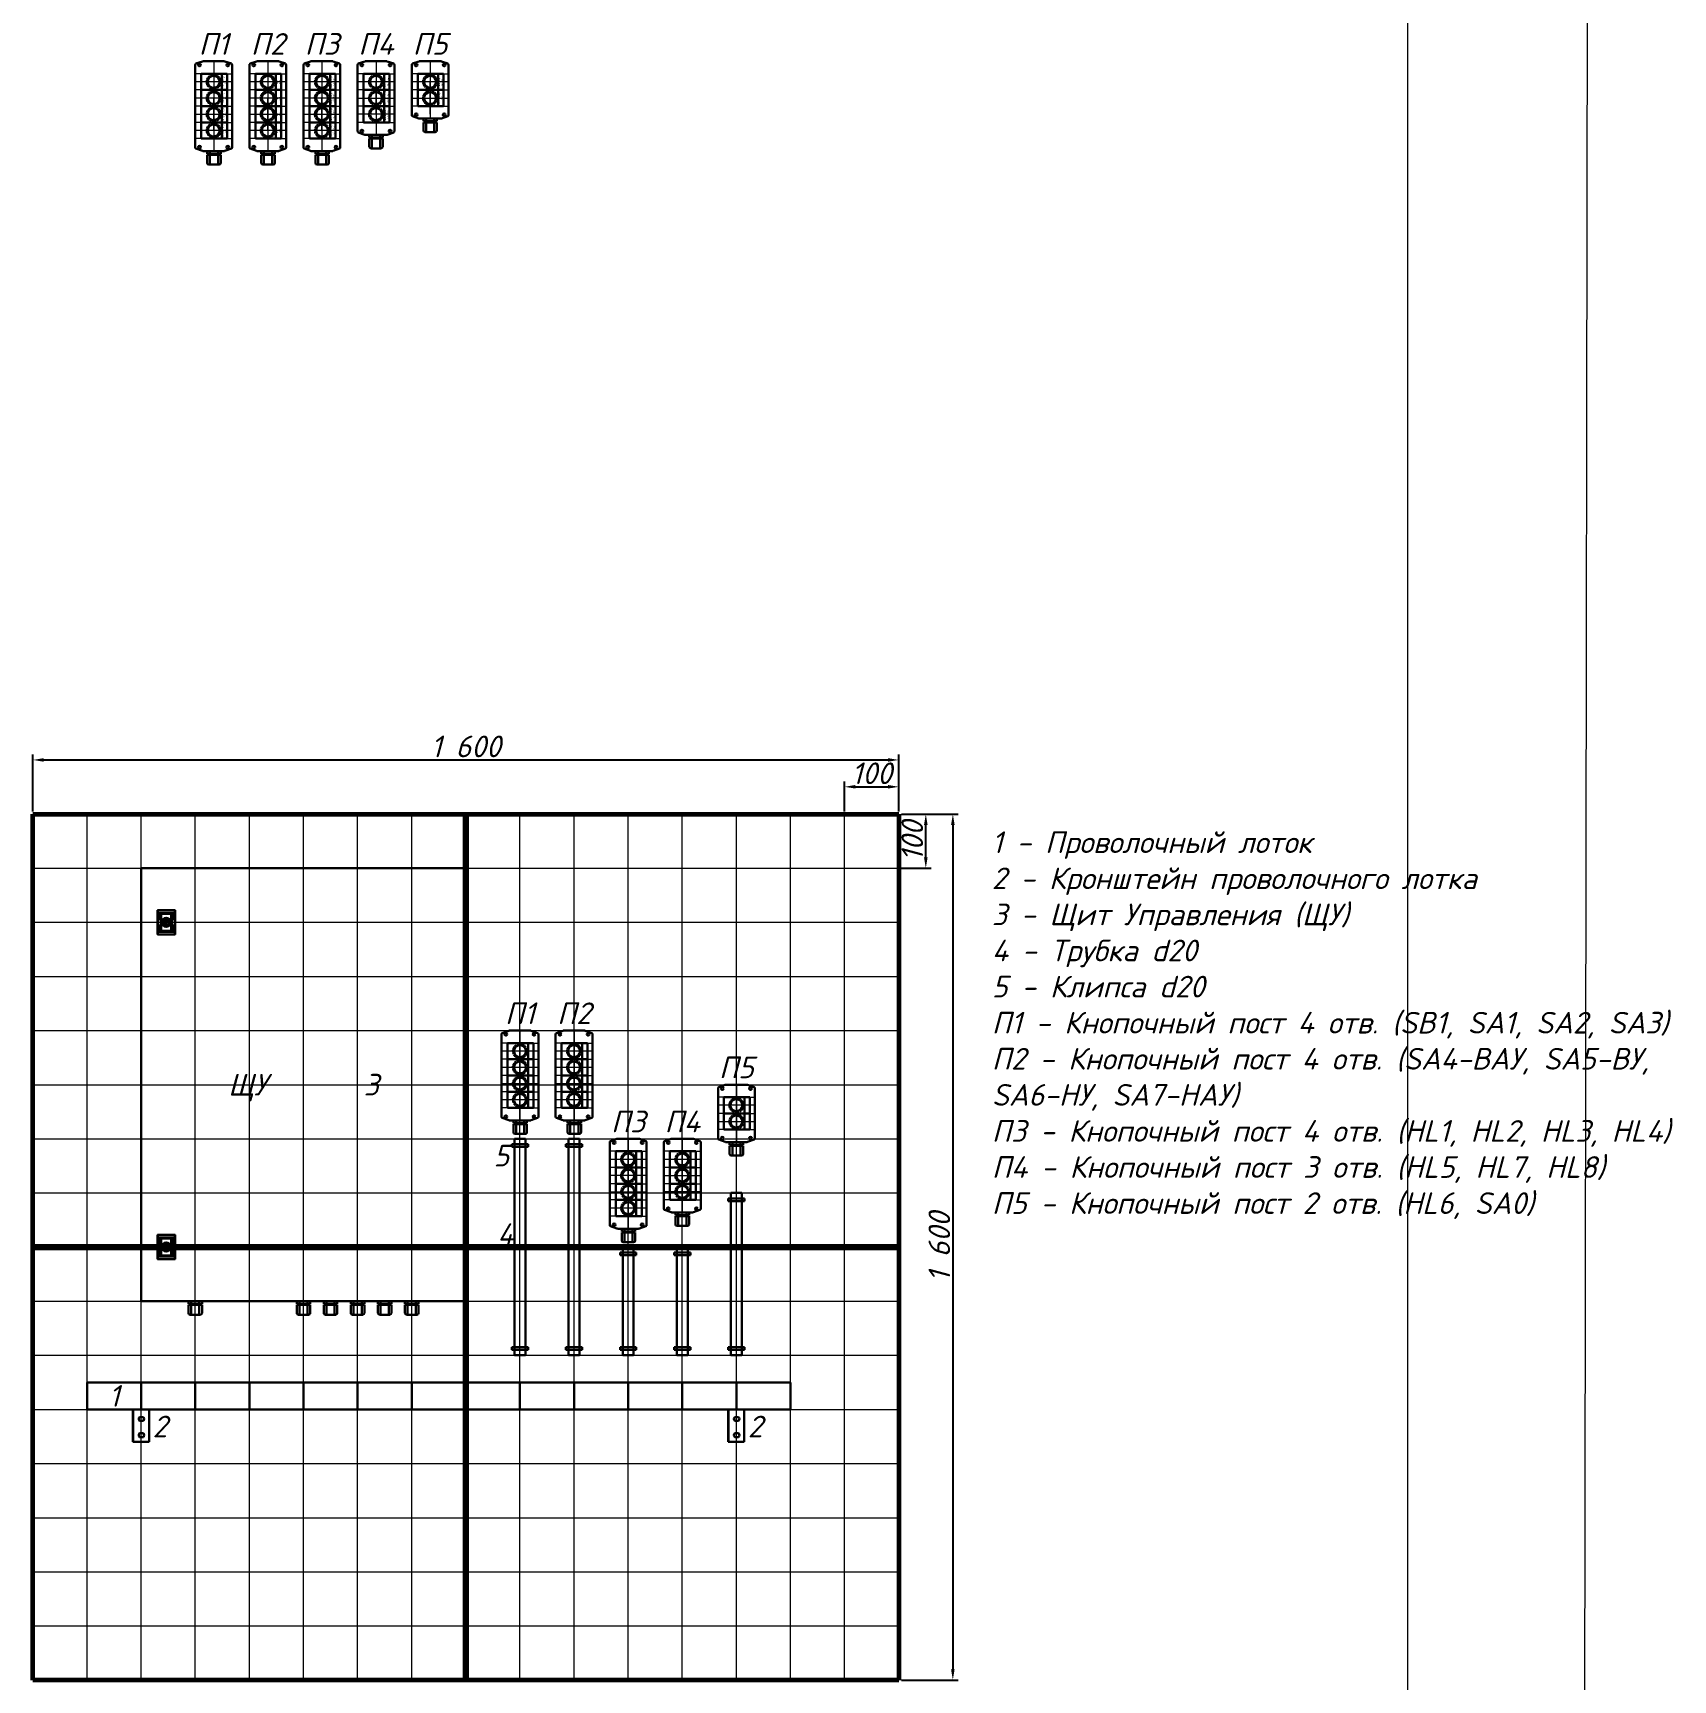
# Model space of a CAD drawing. Header units: millimetres. Extents: x 0 to 53000, y -591 to 24400.
# Drawn here: x 200 to 3231, y 3900 to 6943 of the extents above; entities that cross this region are included whole.
import ezdxf
from ezdxf.enums import TextEntityAlignment as Align

# ---------------------------------------------------------------- set-up
doc = ezdxf.new("R2010")
doc.units = ezdxf.units.MM
doc.linetypes.add('Ш4х1_Гост_ЕСКД', pattern=[5, 4, -1])
doc.layers.add('Осевая', color=10, linetype='Continuous', lineweight=100, transparency=0.4)
doc.layers.add('Сетка', color=9, linetype='Continuous', lineweight=20, transparency=0.3)
doc.layers.add('Основная', color=7, linetype='Continuous', lineweight=30)
doc.layers.add('Штриховая', color=7, linetype='Ш4х1_Гост_ЕСКД', lineweight=30)
doc.layers.add('Привязки', color=2, linetype='Continuous', lineweight=0, plot=False, transparency=0.8)
doc.layers.add('размеры', color=3, linetype='Continuous')
doc.styles.get("Standard").update_dxf_attribs({"font": 'arial.ttf'})
doc.styles.add('текст', font='isocpeui.ttf')
doc.dimstyles.new('ISO2', dxfattribs={"dimtxt": 20, "dimasz": 20, "dimexe": 10, "dimexo": 5, "dimgap": 5, "dimtad": 1, "dimdec": 4, "dimdsep": 46, "dimlunit": 6, "dimtxsty": 'Standard', "dimcen": 20, "dimadec": 0, "dimazin": 0, "dimtfac": 1, "dimtdec": 4, "dimtmove": 0, "dimatfit": 3, "dimfxl": 1, "dimtolj": 1, "dimtzin": 0, "dimarcsym": 0})

msp = doc.modelspace()

# ---------------------------------------------------------------- texts
at = {"layer": 'Основная', "char_height": 3, "attachment_point": 5, "rotation": 270, "style": 'текст'}
for s, width, heights, insert in [('SB1\\PПуск/Стоп', 10, [0], (554, 6853)), ('SA4\\PВАУ', 10, [0], (654, 6853)), ('HL1 GN\\PПуск/Стоп', 14.5738616, [12.07131], (754, 6853)), ('HL5 GN\\P{\\H0.83333x;Работа насоса}', 33.1167761, [11.6711], (854, 6853)), ('HL6 RD\\PАвария', 16.0252715, [12.98741], (954, 6853)), ('SA1\\PРучн/Авт', 10, [0], (554, 6823)), ('SA5\\PВУ', 10, [0], (654, 6823)), ('HL2 GN\\PРучн/Авт', 15.6716204, [12.80275], (754, 6823)), ('HL7 GN\\P{\\H0.83333x;Насос основной}', 36.1319238, [14.00444], (854, 6823)), ('SA0\\PАвар. стоп', 36.8020103, [14.00444], (954, 6823)), ('SA2\\PРабота/Сервис', 10, [0], (554, 6793)), ('SA6\\PНУ', 10, [0], (654, 6793)), ('HL3 YE\\PРабота/Сервис', 20.5491258, [13.02135], (754, 6793)), ('HL8 GN\\P{\\H0.83333x;Насос резерв}', 42.1624607, [12.24852], (854, 6793)), ('SA3\\PОсн/Резерв', 10, [0], (554, 6763)), ('SA7\\PНАУ', 10, [0], (654, 6763)), ('HL4 YE\\PОсн/Резерв', 22.0145378, [12.72841], (754, 6763))]:
    msp.add_mtext_dynamic_manual_height_columns(s, width=width, gutter_width=200, heights=heights, dxfattribs=dict(at, insert=insert))
at = {"layer": 'Основная', "char_height": 40, "attachment_point": 1, "style": 'текст'}
for s, width, heights, insert in [('1 - Проволочный лоток\\P2 - Кронштейн проволочного лотка\\P3 - Щит Управления (ЩУ)\\P4 - Трубка d20\\P5 - Клипса d20\\PП1 - Кнопочный пост 4 отв. (SB1, SA1, SA2, SA3)\\PП2 - Кнопочный пост 4 отв. (SA4-ВАУ, SA5-ВУ, SA6-НУ, SA7-НАУ)\\PП3 - Кнопочный пост 4 отв. (HL1, HL2, HL3, HL4)\\PП4 - Кнопочный пост 3 отв. (HL5, HL7, HL8)\\PП5 - Кнопочный пост 2 отв. (HL6, SA0)', 1330.5998285, [1530.06764], (1972, 5468)), ('5', 74, [0], (1051, 4889)), ('4', 74, [0], (1058, 4744))]:
    msp.add_mtext_dynamic_manual_height_columns(s, width=width, gutter_width=200, heights=heights, dxfattribs=dict(at, insert=insert))

# ---------------------------------------------------------------- blocks, each defined once
blk = doc.blocks.new('ЩУ (800х600х300)')
at = {"layer": 'Основная'}
for p, q in [((300, 800), (-300, 800)), ((-300, 800), (-300, 0)), ((300, 0), (300, 800)), ((-300, 0), (300, 0))]:
    blk.add_line(p, q, dxfattribs=at)
at = {"layer": 'Основная', "color": 7, "linetype": 'Continuous', "lineweight": 15}
blk.add_line((-300, 796.4), (-300, 3.6), dxfattribs=at)
at = {"layer": 'Основная', "linetype": 'Continuous'}
for p, q in [((-270, 717.1), (-270, 715.5)), ((-270, 715.5), (-269, 715.5)), ((-270, 684.5), (-270, 715.5)), ((-269, 722.5), (-269, 717.5)), ((-269, 722.5), (-238, 722.5)), ((-269, 717.5), (-269, 715.5)), ((-269, 717.5), (-238, 717.5)), ((-238, 715.5), (-269, 715.5)), ((-269, 684.5), (-269, 715.5)), ((-266.3, 706), (-266.3, 714.5)), ((-265.3, 714.5), (-265.3, 706)), ((-263.8, 685.5), (-263.8, 714.5)), ((-262.8, 714.5), (-262.8, 685.5)), ((-260.1, 701.5), (-258.4, 701.5)), ((-248.6, 701.5), (-246.9, 701.5)), ((-244.3, 685.5), (-244.3, 714.5)), ((-243.3, 714.5), (-243.3, 685.5)), ((-241.8, 706), (-241.8, 714.5)), ((-240.8, 714.5), (-240.8, 706)), ((-238, 722.5), (-238, 717.5)), ((-238, 715.5), (-238, 717.5)), ((-238, 715.5), (-237, 715.5)), ((-238, 715.5), (-238, 684.5)), ((-237, 715.5), (-237, 717.1)), ((-237, 684.5), (-237, 715.5)), ((-270, 684.5), (-270, 682.9)), ((-269, 684.5), (-270, 684.5)), ((-269, 684.5), (-269, 682.5)), ((-238, 684.5), (-269, 684.5)), ((-238, 682.5), (-269, 682.5)), ((-269, 682.5), (-269, 677.5)), ((-238, 677.5), (-269, 677.5)), ((-266.3, 685.5), (-266.3, 694)), ((-265.3, 694), (-265.3, 685.5)), ((-258.4, 698.5), (-260.1, 698.5)), ((-246.9, 698.5), (-248.6, 698.5)), ((-241.8, 685.5), (-241.8, 694)), ((-240.8, 694), (-240.8, 685.5)), ((-238, 682.5), (-238, 684.5)), ((-237, 684.5), (-238, 684.5)), ((-238, 677.5), (-238, 682.5)), ((-237, 682.9), (-237, 684.5)), ((-269, 122.6), (-269, 117.6)), ((-269, 122.6), (-238, 122.6)), ((-238, 122.6), (-238, 117.6)), ((-270, 117.2), (-270, 115.6)), ((-270, 115.6), (-269, 115.6)), ((-270, 84.6), (-270, 115.6)), ((-269, 117.6), (-269, 115.6)), ((-269, 117.6), (-238, 117.6)), ((-238, 115.6), (-269, 115.6)), ((-269, 84.6), (-269, 115.6)), ((-266.3, 106.1), (-266.3, 114.6)), ((-266.3, 85.6), (-266.3, 94.1)), ((-265.3, 114.6), (-265.3, 106.1)), ((-265.3, 94.1), (-265.3, 85.6)), ((-263.8, 85.6), (-263.8, 114.6)), ((-262.8, 114.6), (-262.8, 85.6)), ((-260.1, 101.6), (-258.4, 101.6)), ((-258.4, 98.6), (-260.1, 98.6)), ((-248.6, 101.6), (-246.9, 101.6)), ((-246.9, 98.6), (-248.6, 98.6)), ((-244.3, 85.6), (-244.3, 114.6)), ((-243.3, 114.6), (-243.3, 85.6)), ((-241.8, 106.1), (-241.8, 114.6)), ((-241.8, 85.6), (-241.8, 94.1)), ((-240.8, 114.6), (-240.8, 106.1)), ((-240.8, 94.1), (-240.8, 85.6)), ((-238, 115.6), (-238, 117.6)), ((-238, 115.6), (-237, 115.6)), ((-238, 115.6), (-238, 84.6)), ((-237, 115.6), (-237, 117.2)), ((-237, 84.6), (-237, 115.6)), ((-270, 84.6), (-270, 83)), ((-269, 84.6), (-270, 84.6)), ((-269, 84.6), (-269, 82.7)), ((-238, 84.6), (-269, 84.6)), ((-238, 82.7), (-269, 82.7)), ((-269, 82.7), (-269, 77.6)), ((-238, 77.6), (-269, 77.6)), ((-238, 82.7), (-238, 84.6)), ((-237, 84.6), (-238, 84.6)), ((-238, 77.6), (-238, 82.7)), ((-237, 83), (-237, 84.6))]:
    blk.add_line(p, q, dxfattribs=at)
at = {"layer": 'Основная', "linetype": 'Continuous', "flags": 128}
for points in [[(-269, 717.5), (-269.2, 717.5), (-269.4, 717.4), (-269.6, 717.4), (-269.7, 717.3), (-269.8, 717.3), (-269.9, 717.2), (-270, 717.1), (-270, 717.1)], [(-237, 717.1), (-237, 717.1), (-237.1, 717.2), (-237.2, 717.3), (-237.3, 717.3), (-237.4, 717.4), (-237.6, 717.4), (-237.8, 717.5), (-238, 717.5)], [(-270, 682.9), (-270, 682.9), (-269.9, 682.8), (-269.8, 682.7), (-269.7, 682.7), (-269.6, 682.6), (-269.4, 682.6), (-269.2, 682.5), (-269, 682.5)], [(-238, 682.5), (-237.8, 682.5), (-237.6, 682.6), (-237.4, 682.6), (-237.3, 682.7), (-237.2, 682.7), (-237.1, 682.8), (-237, 682.9), (-237, 682.9)], [(-269, 117.6), (-269.2, 117.6), (-269.4, 117.5), (-269.6, 117.5), (-269.7, 117.5), (-269.8, 117.4), (-269.9, 117.3), (-270, 117.3), (-270, 117.2)], [(-237, 117.2), (-237, 117.3), (-237.1, 117.3), (-237.2, 117.4), (-237.3, 117.5), (-237.4, 117.5), (-237.6, 117.5), (-237.8, 117.6), (-238, 117.6)], [(-270, 83), (-270, 83), (-269.9, 82.9), (-269.8, 82.8), (-269.7, 82.8), (-269.6, 82.7), (-269.4, 82.7), (-269.2, 82.7), (-269, 82.7)], [(-238, 82.7), (-237.8, 82.7), (-237.6, 82.7), (-237.4, 82.7), (-237.3, 82.8), (-237.2, 82.8), (-237.1, 82.9), (-237, 83), (-237, 83)]]:
    blk.add_lwpolyline(points, dxfattribs=at)
at = {"layer": 'Основная', "linetype": 'Continuous'}
for centre, radius in [((-253.5, 700), 8.55), ((-253.5, 700), 8.05), ((-253.5, 700), 7.75), ((-253.5, 700), 1.3), ((-253.5, 100.1), 8.55), ((-253.5, 100.1), 8.05), ((-253.5, 100.1), 7.75), ((-253.5, 100.1), 1.3)]:
    blk.add_circle(centre, radius, dxfattribs=at)
for centre, radius, start, end in [((-265.8, 714.5), 0.5, 360, 180), ((-265.8, 706), 0.5, 180, 360), ((-263.3, 714.5), 0.5, 360, 180), ((-253.5, 700), 6.75, 167.1604, 192.8396), ((-253.5, 700), 5.1, 17.1046, 162.8954), ((-253.5, 700), 6.75, 347.1604, 12.8396), ((-243.8, 714.5), 0.5, 0, 180), ((-241.3, 714.5), 0.5, 0, 180), ((-241.3, 706), 0.5, 180, 0), ((-265.8, 694), 0.5, 0, 180), ((-265.8, 685.5), 0.5, 180, 0), ((-263.3, 685.5), 0.5, 180, 360), ((-253.5, 700), 5.1, 197.1046, 342.8954), ((-243.8, 685.5), 0.5, 180, 0), ((-241.3, 694), 0.5, 0, 180), ((-241.3, 685.5), 0.5, 180, 0), ((-265.8, 114.6), 0.5, 360, 180), ((-265.8, 106.1), 0.5, 180, 360), ((-265.8, 94.1), 0.5, 0, 180), ((-263.3, 114.6), 0.5, 360, 180), ((-253.5, 100.1), 6.75, 167.1604, 192.8396), ((-253.5, 100.1), 5.1, 17.1046, 162.8954), ((-253.5, 100.1), 5.1, 197.1046, 342.8954), ((-253.5, 100.1), 6.75, 347.1604, 12.8396), ((-243.8, 114.6), 0.5, 0, 180), ((-241.3, 114.6), 0.5, 0, 180), ((-241.3, 106.1), 0.5, 180, 0), ((-241.3, 94.1), 0.5, 0, 180), ((-265.8, 85.6), 0.5, 180, 0), ((-263.3, 85.6), 0.5, 180, 360), ((-243.8, 85.6), 0.5, 180, 0), ((-241.3, 85.6), 0.5, 180, 0)]:
    blk.add_arc(centre, radius, start, end, dxfattribs=at)
for points, knots in [([(-269, 722.5), (-269.1, 722.5), (-269.3, 722.5), (-269.6, 722.3), (-269.8, 722.2), (-269.9, 722), (-270, 721.7), (-270, 721.6), (-270, 721.5)], [0, 0, 0, 0, 0.242744, 0.369464, 0.499575, 0.715712, 0.849427, 1, 1, 1, 1]), ([(-270, 717.1), (-270, 718), (-270, 719.9), (-270, 721), (-270, 721.5)], [0, 0, 0, 0, 0.499999, 1, 1, 1, 1]), ([(-238, 722.5), (-237.9, 722.5), (-237.7, 722.5), (-237.4, 722.3), (-237.2, 722.2), (-237.1, 722), (-237, 721.7), (-237, 721.6), (-237, 721.5)], [0, 0, 0, 0, 0.2427098, 0.3694308, 0.4995431, 0.7156709, 0.8494065, 1, 1, 1, 1]), ([(-237, 717.1), (-237, 718), (-237, 719.9), (-237, 721), (-237, 721.5)], [0, 0, 0, 0, 0.499999, 1, 1, 1, 1]), ([(-270, 678.5), (-270, 679), (-270, 680.1), (-270, 682), (-270, 682.9)], [0, 0, 0, 0, 0.499999, 1, 1, 1, 1]), ([(-270, 678.5), (-270, 678.4), (-270, 678.3), (-269.9, 678), (-269.8, 677.8), (-269.6, 677.7), (-269.3, 677.5), (-269.1, 677.5), (-269, 677.5)], [0, 0, 0, 0, 0.150577, 0.284312, 0.500451, 0.630551, 0.75729, 1, 1, 1, 1]), ([(-238, 677.5), (-237.9, 677.5), (-237.7, 677.5), (-237.4, 677.7), (-237.2, 677.8), (-237.1, 678), (-237, 678.3), (-237, 678.4), (-237, 678.5)], [0, 0, 0, 0, 0.242738, 0.369459, 0.499571, 0.71571, 0.849444, 1, 1, 1, 1]), ([(-237, 678.5), (-237, 679), (-237, 680.1), (-237, 682), (-237, 682.9)], [0, 0, 0, 0, 0.499999, 1, 1, 1, 1]), ([(-269, 122.6), (-269.1, 122.6), (-269.3, 122.6), (-269.6, 122.5), (-269.8, 122.3), (-269.9, 122.1), (-270, 121.8), (-270, 121.7), (-270, 121.6)], [0, 0, 0, 0, 0.2427471, 0.3694667, 0.4995773, 0.7157135, 0.849428, 1, 1, 1, 1]), ([(-238, 122.6), (-237.9, 122.6), (-237.7, 122.6), (-237.4, 122.5), (-237.2, 122.3), (-237.1, 122.1), (-237, 121.8), (-237, 121.7), (-237, 121.6)], [0, 0, 0, 0, 0.242708, 0.369436, 0.499548, 0.715673, 0.849408, 1, 1, 1, 1]), ([(-270, 117.2), (-270, 118.1), (-270, 120), (-270, 121.1), (-270, 121.6)], [0, 0, 0, 0, 0.499999, 1, 1, 1, 1]), ([(-237, 117.2), (-237, 118.1), (-237, 120), (-237, 121.1), (-237, 121.6)], [0, 0, 0, 0, 0.499999, 1, 1, 1, 1]), ([(-270, 78.6), (-270, 79.1), (-270, 80.2), (-270, 82.1), (-270, 83)], [0, 0, 0, 0, 0.500001, 1, 1, 1, 1]), ([(-270, 78.6), (-270, 78.5), (-270, 78.4), (-269.9, 78.1), (-269.8, 77.9), (-269.6, 77.8), (-269.3, 77.6), (-269.1, 77.6), (-269, 77.6)], [0, 0, 0, 0, 0.150593, 0.284327, 0.500446, 0.630557, 0.757293, 1, 1, 1, 1]), ([(-238, 77.6), (-237.9, 77.6), (-237.7, 77.6), (-237.4, 77.8), (-237.2, 77.9), (-237.1, 78.1), (-237, 78.4), (-237, 78.5), (-237, 78.6)], [0, 0, 0, 0, 0.2427401, 0.3694609, 0.4995726, 0.7157108, 0.8494266, 1, 1, 1, 1]), ([(-237, 78.6), (-237, 79.1), (-237, 80.2), (-237, 82.1), (-237, 83)], [0, 0, 0, 0, 0.500001, 1, 1, 1, 1])]:
    blk.add_open_spline(points, degree=3, knots=knots, dxfattribs=at)
at = {"layer": 'Основная', "style": 'текст'}
blk.add_attdef('ЩУ', text='', height=40, dxfattribs=at).set_placement((0, 400), align=Align.MIDDLE_CENTER)
blk = doc.blocks.new('Сетчатый лоток 100х50')
at = {"layer": 'Основная'}
for p, q in [((-100, 50), (0, 50)), ((-100, 0), (-100, 50)), ((0, 50), (0, 0)), ((0, 50), (100, 50)), ((0, 0), (0, 50)), ((100, 50), (100, 0)), ((100, 50), (200, 50)), ((100, 0), (100, 50)), ((200, 50), (200, 0)), ((200, 50), (300, 50)), ((200, 0), (200, 50)), ((300, 50), (300, 0)), ((300, 50), (400, 50)), ((300, 0), (300, 50)), ((400, 50), (400, 0)), ((400, 50), (500, 50)), ((400, 0), (400, 50)), ((500, 50), (500, 0)), ((500, 50), (600, 50)), ((500, 0), (500, 50)), ((600, 50), (600, 0)), ((600, 50), (700, 50)), ((600, 0), (600, 50)), ((700, 50), (700, 0)), ((700, 50), (800, 50)), ((700, 0), (700, 50)), ((800, 50), (800, 0)), ((800, 0), (800, 50)), ((800, 50), (900, 50)), ((800, 0), (800, 50)), ((900, 50), (900, 0)), ((900, 0), (900, 50)), ((900, 50), (1000, 50)), ((900, 0), (900, 50)), ((1000, 50), (1000, 0)), ((1000, 0), (1000, 50)), ((1000, 50), (1100, 50)), ((1000, 0), (1000, 50)), ((1100, 50), (1100, 0)), ((1100, 0), (1100, 50)), ((1100, 50), (1200, 50)), ((1100, 0), (1100, 50)), ((1200, 50), (1200, 0)), ((1200, 0), (1200, 50)), ((0, 0), (-100, 0)), ((100, 0), (0, 0)), ((200, 0), (100, 0)), ((300, 0), (200, 0)), ((400, 0), (300, 0)), ((500, 0), (400, 0)), ((600, 0), (500, 0)), ((700, 0), (600, 0)), ((800, 0), (700, 0)), ((900, 0), (800, 0)), ((1000, 0), (900, 0)), ((1100, 0), (1000, 0)), ((1200, 0), (1100, 0))]:
    blk.add_line(p, q, dxfattribs=at)
at = {"style": 'текст'}
blk.add_attdef('№', text='', height=40, dxfattribs=at).set_placement((-50, 25), align=Align.MIDDLE_CENTER)
blk = doc.blocks.new('Кронштейн')
at = {"layer": 'Основная', "color": 0, "linetype": 'ByBlock', "lineweight": -2}
for p, q in [((-15.5, 0), (-14.5, 0)), ((-15.5, -3), (-15.5, 0)), ((14.5, 0), (-14.5, 0)), ((-14.5, 0), (-14.5, -60)), ((14.5, -60), (14.5, 0)), ((-15.5, -57), (-15.5, -3)), ((4.1, -14), (-3.1, -14)), ((-3.1, -21), (4.1, -21)), ((-15.5, -60), (-15.5, -57)), ((-14.5, -60), (-15.5, -60)), ((-13.5, -60), (-14.5, -60)), ((14.5, -60), (-13.5, -60)), ((4.1, -44), (-3.1, -44)), ((-3.1, -51), (4.1, -51))]:
    blk.add_line(p, q, dxfattribs=at)
for centre, start, end in [((0.5, -17.5), 135.573, 224.427), ((0.5, -17.5), 315.573, 44.427), ((0.5, -47.5), 135.573, 224.427), ((0.5, -47.5), 315.573, 44.427)]:
    blk.add_arc(centre, 5, start, end, dxfattribs=at)
at = {"layer": 'Основная', "style": 'текст'}
blk.add_attdef('№', (21.1, -51.5), '', height=40, dxfattribs=at)
blk = doc.blocks.new('*U66')
at = {"layer": 'Сетка'}
blk.add_line((0, -1000), (0, 600), dxfattribs=at)
blk = doc.blocks.new('*U67')
at = {"layer": 'Сетка', "color": 0, "linetype": 'ByBlock', "lineweight": -2, "transparency": 16777216}
for p in [(0, 0), (100, 0), (200, 0), (300, 0), (400, 0), (500, 0), (600, 0), (700, 0), (800, 0), (900, 0), (1000, 0), (1100, 0), (1200, 0), (1300, 0), (1400, 0), (1500, 0), (1600, 0)]:
    blk.add_blockref('*U66', p, dxfattribs=at)
blk = doc.blocks.new('*U68')
at = {"layer": 'Сетка'}
blk.add_line((-800, 0), (800, 0), dxfattribs=at)
blk = doc.blocks.new('*U69')
at = {"layer": 'Сетка', "color": 0, "linetype": 'ByBlock', "lineweight": -2, "transparency": 16777216}
for p in [(0, 1600), (0, 1500), (0, 1400), (0, 1300), (0, 1200), (0, 1100), (0, 1000), (0, 900), (0, 800), (0, 700), (0, 600), (0, 500), (0, 400), (0, 300), (0, 200), (0, 100), (0, 0)]:
    blk.add_blockref('*U68', p, dxfattribs=at)
blk = doc.blocks.new('*D71')
at = {"layer": 'Defpoints', "color": 0, "transparency": 16777216}
for p in [(1800, 5550.4), (1700, 5500), (1800, 5501.9)]:
    blk.add_point(p, dxfattribs=at)
at = {"layer": 'размеры', "color": 0, "lineweight": -2, "transparency": 16777216}
for p, q in [((1700, 5505), (1700, 5560.4)), ((1720, 5550.4), (1780, 5550.4)), ((1800, 5506.9), (1800, 5560.4))]:
    blk.add_line(p, q, dxfattribs=at)
at = {"layer": 'размеры', "color": 0, "transparency": 16777216}
for points in [[(1720, 5553.8), (1720, 5547.1), (1700, 5550.4)], [(1780, 5553.8), (1780, 5547.1), (1800, 5550.4)]]:
    blk.add_solid(points, dxfattribs=at)
at = {"layer": 'размеры', "color": 0, "transparency": 16777216, "insert": (1750, 5575.4), "char_height": 40, "attachment_point": 5, "style": 'текст'}
blk.add_mtext('\\A1;100', dxfattribs=at)
blk = doc.blocks.new('*D72')
at = {"layer": 'Defpoints', "color": 0, "transparency": 16777216}
for p in [(1800, 5500), (1850, 5500), (1800, 5400)]:
    blk.add_point(p, dxfattribs=at)
at = {"layer": 'размеры', "color": 0, "lineweight": -2, "transparency": 16777216}
for p, q in [((1805, 5500), (1860, 5500)), ((1850, 5420), (1850, 5480)), ((1805, 5400), (1860, 5400))]:
    blk.add_line(p, q, dxfattribs=at)
at = {"layer": 'размеры', "color": 0, "transparency": 16777216}
for points in [[(1846.7, 5480), (1853.3, 5480), (1850, 5500)], [(1846.7, 5420), (1853.3, 5420), (1850, 5400)]]:
    blk.add_solid(points, dxfattribs=at)
at = {"layer": 'размеры', "color": 0, "transparency": 16777216, "insert": (1825, 5450), "char_height": 40, "attachment_point": 5, "rotation": 90, "style": 'текст'}
blk.add_mtext('\\A1;100', dxfattribs=at)
blk = doc.blocks.new('*D73')
at = {"layer": 'Defpoints', "color": 0, "transparency": 16777216}
for p in [(1800, 5600), (200, 5500), (1800, 5500)]:
    blk.add_point(p, dxfattribs=at)
at = {"layer": 'размеры', "color": 0, "lineweight": -2, "transparency": 16777216}
for p, q in [((200, 5505), (200, 5610)), ((220, 5600), (1780, 5600)), ((1800, 5505), (1800, 5610))]:
    blk.add_line(p, q, dxfattribs=at)
at = {"layer": 'размеры', "color": 0, "transparency": 16777216}
for points in [[(220, 5603.3), (220, 5596.7), (200, 5600)], [(1780, 5603.3), (1780, 5596.7), (1800, 5600)]]:
    blk.add_solid(points, dxfattribs=at)
at = {"layer": 'размеры', "color": 0, "transparency": 16777216, "insert": (1000, 5625), "char_height": 40, "attachment_point": 5, "style": 'текст'}
blk.add_mtext('\\A1;1\xa0600', dxfattribs=at)
blk = doc.blocks.new('*D74')
at = {"layer": 'Defpoints', "color": 0, "transparency": 16777216}
for p in [(1800, 5500), (1800, 3900), (1900, 3900)]:
    blk.add_point(p, dxfattribs=at)
at = {"layer": 'размеры', "color": 0, "lineweight": -2, "transparency": 16777216}
for p, q in [((1805, 5500), (1910, 5500)), ((1900, 5480), (1900, 3920)), ((1805, 3900), (1910, 3900))]:
    blk.add_line(p, q, dxfattribs=at)
at = {"layer": 'размеры', "color": 0, "transparency": 16777216}
for points in [[(1896.7, 5480), (1903.3, 5480), (1900, 5500)], [(1896.7, 3920), (1903.3, 3920), (1900, 3900)]]:
    blk.add_solid(points, dxfattribs=at)
at = {"layer": 'размеры', "color": 0, "transparency": 16777216, "insert": (1875, 4700), "char_height": 20, "attachment_point": 5, "rotation": 90, "style": 'текст'}
blk.add_mtext('\\A1;{\\H2x;1\xa0600}', dxfattribs=at)
blk = doc.blocks.new('Кнопочный пост 3 отв')
at = {"layer": 'Основная'}
for p, q in [((0, -61.6), (0, 61.6)), ((13.2, 67.7), (1.3, 63.5)), ((14.9, 68), (53.1, 68)), ((53.1, 68), (14.9, 68)), ((34, 68), (14.9, 68)), ((54.8, 67.7), (66.7, 63.5)), ((68, 61.6), (68, -61.6)), ((49, 45), (11, 45)), ((11, 45), (11, 15)), ((21.6, 31.5), (23.1, 31.5)), ((49, 45), (59, 45)), ((49, -45), (49, 45)), ((59, 45), (59, -45)), ((11, 15), (49, 15)), ((11, 15), (11, -15)), ((21.6, 28.5), (23.1, 28.5)), ((21.6, 1.5), (23.1, 1.5)), ((49, 15), (59, 15)), ((11, -15), (11, -45)), ((11, -15), (49, -15)), ((21.6, -1.5), (23.1, -1.5)), ((21.6, -28.5), (23.1, -28.5)), ((49, -15), (59, -15)), ((11, -45), (49, -45)), ((21.6, -31.5), (23.1, -31.5)), ((59, -45), (49, -45)), ((13.2, -67.7), (1.3, -63.5)), ((53.1, -68), (14.9, -68)), ((34, -68), (14.9, -68)), ((54.8, -67.7), (66.7, -63.5))]:
    blk.add_line(p, q, dxfattribs=at)
for centre in [(8, 61), (60, 61), (8, -61), (60, -61)]:
    blk.add_circle(centre, 2.5, dxfattribs=at)
for centre, radius, start, end in [((2, 61.6), 2, 109.6538, 180), ((14.9, 63), 5, 90, 109.6538), ((53.1, 63), 5, 70.3462, 90), ((66, 61.6), 2, 0, 70.3462), ((34, 30), 12.5, 173.1079, 186.8921), ((34, 30), 11, 187.8375, 172.1625), ((34, 0), 12.5, 173.1079, 186.8921), ((34, 0), 11, 187.8375, 172.1625), ((34, -30), 12.5, 173.1079, 186.8921), ((34, -30), 11, 187.8375, 172.1625), ((2, -61.6), 2, 180, 250.3462), ((14.9, -63), 5, 250.3462, 270), ((53.1, -63), 5, 270, 289.6538), ((66, -61.6), 2, 289.6538, 0)]:
    blk.add_arc(centre, radius, start, end, dxfattribs=at)
at = {"layer": 'Привязки'}
for p, q in [((34, 68), (34, -68)), ((34, 45), (0, 45)), ((11, -45), (11, 45)), ((34, 45), (68, 45)), ((49, 0), (49, 45)), ((68, 30), (0, 30)), ((34, 15), (0, 15)), ((0, 0), (68, 0)), ((34, 0), (34, 30)), ((34, 15), (68, 15)), ((34, -30), (34, 0)), ((49, 0), (49, -45)), ((34, -15), (0, -15)), ((68, -30), (0, -30)), ((21, -30), (11, -30)), ((34, -15), (68, -15)), ((34, -45), (0, -45)), ((34, -45), (68, -45))]:
    blk.add_line(p, q, dxfattribs=at)
at = {"layer": 'Штриховая'}
for centre in [(34, 30), (34, 0), (34, -30)]:
    blk.add_circle(centre, 13, dxfattribs=at)
at = {"style": 'текст'}
blk.add_attdef('№', text='', height=40, dxfattribs=at).set_placement((34, 68), align=Align.BOTTOM_CENTER)
blk = doc.blocks.new('Кнопочный пост на 4 отв')
at = {"layer": 'Основная'}
for p, q in [((0, -76.6), (0, 76.6)), ((13.2, 82.7), (1.3, 78.5)), ((53.1, 83), (14.9, 83)), ((34, 83), (14.9, 83)), ((54.8, 82.7), (66.7, 78.5)), ((68, 76.6), (68, -76.6)), ((49, 60), (11, 60)), ((11, 60), (11, 30)), ((21.6, 46.5), (23.1, 46.5)), ((21.6, 43.5), (23.1, 43.5)), ((49, -60), (49, 60)), ((49, 60), (59, 60)), ((59, 60), (59, -60)), ((49, 30), (11, 30)), ((11, 30), (11, 0)), ((11, 30), (49, 30)), ((11, 0), (49, 0)), ((11, 0), (11, -30)), ((21.6, 16.5), (23.1, 16.5)), ((21.6, 13.5), (23.1, 13.5)), ((49, 30), (59, 30)), ((49, 30), (59, 30)), ((49, 0), (59, 0)), ((11, -30), (11, -60)), ((11, -30), (49, -30)), ((21.6, -13.5), (23.1, -13.5)), ((21.6, -16.5), (23.1, -16.5)), ((49, -30), (59, -30)), ((11, -60), (49, -60)), ((11, -60), (49, -60)), ((21.6, -43.5), (23.1, -43.5)), ((21.6, -46.5), (23.1, -46.5)), ((59, -60), (49, -60)), ((49, -60), (59, -60)), ((13.2, -82.7), (1.3, -78.5)), ((53.1, -83), (14.9, -83)), ((34, -83), (14.9, -83)), ((54.8, -82.7), (66.7, -78.5))]:
    blk.add_line(p, q, dxfattribs=at)
for centre in [(8, 76), (60, 76), (8, -76), (60, -76)]:
    blk.add_circle(centre, 2.5, dxfattribs=at)
for centre, radius, start, end in [((2, 76.6), 2, 109.6538, 180), ((14.9, 78), 5, 90, 109.6538), ((53.1, 78), 5, 70.3462, 90), ((66, 76.6), 2, 0, 70.3462), ((34, 45), 12.5, 173.1079, 186.8921), ((34, 45), 11, 187.8375, 172.1625), ((34, 15), 12.5, 173.1079, 186.8921), ((34, 15), 11, 187.8375, 172.1625), ((34, -15), 12.5, 173.1079, 186.8921), ((34, -15), 11, 187.8375, 172.1625), ((34, -45), 12.5, 173.1079, 186.8921), ((34, -45), 11, 187.8375, 172.1625), ((2, -76.6), 2, 180, 250.3462), ((14.9, -78), 5, 250.3462, 270), ((53.1, -78), 5, 270, 289.6538), ((66, -76.6), 2, 289.6538, 0)]:
    blk.add_arc(centre, radius, start, end, dxfattribs=at)
at = {"layer": 'Привязки'}
for p, q in [((34, 83), (34, -83)), ((34, 60), (0, 60)), ((68, 45), (0, 45)), ((34, 60), (68, 60)), ((49, -15), (49, 60)), ((34, 30), (0, 30)), ((34, 30), (0, 30)), ((68, 15), (0, 15)), ((34, 0), (0, 0)), ((11, -60), (11, 30)), ((34, 30), (68, 30)), ((34, 30), (68, 30)), ((34, -15), (34, 15)), ((34, 0), (68, 0)), ((0, -15), (68, -15)), ((34, -30), (0, -30)), ((34, -45), (34, -15)), ((34, -30), (68, -30)), ((49, -15), (49, -60)), ((68, -45), (0, -45)), ((34, -60), (0, -60)), ((34, -60), (0, -60)), ((21, -45), (11, -45)), ((34, -60), (68, -60)), ((34, -60), (68, -60))]:
    blk.add_line(p, q, dxfattribs=at)
at = {"layer": 'Штриховая'}
for centre in [(34, 45), (34, 15), (34, -15), (34, -45)]:
    blk.add_circle(centre, 13, dxfattribs=at)
at = {"style": 'текст'}
blk.add_attdef('№', text='', height=40, dxfattribs=at).set_placement((34, 83), align=Align.BOTTOM_CENTER)
blk = doc.blocks.new('Кнопочный пост на 2 отв')
at = {"layer": 'Основная'}
for p, q in [((0, -46.6), (0, 46.6)), ((13.2, 52.7), (1.3, 48.5)), ((14.9, 53), (53.1, 53)), ((53.1, 53), (14.9, 53)), ((34, 53), (14.9, 53)), ((54.8, 52.7), (66.7, 48.5)), ((68, 46.6), (68, -46.6)), ((49, 30), (11, 30)), ((11, 30), (11, 0)), ((11, 0), (49, 0)), ((11, 0), (11, -30)), ((21.6, 16.5), (23.1, 16.5)), ((21.6, 13.5), (23.1, 13.5)), ((49, 30), (59, 30)), ((49, -30), (49, 30)), ((49, 0), (59, 0)), ((59, 30), (59, -30)), ((11, -30), (11, -30)), ((11, -30), (49, -30)), ((21.6, -13.5), (23.1, -13.5)), ((21.6, -16.5), (23.1, -16.5)), ((49, -30), (59, -30)), ((13.2, -52.7), (1.3, -48.5)), ((53.1, -53), (14.9, -53)), ((34, -53), (14.9, -53)), ((54.8, -52.7), (66.7, -48.5))]:
    blk.add_line(p, q, dxfattribs=at)
for centre in [(8, 46), (60, 46), (8, -46), (60, -46)]:
    blk.add_circle(centre, 2.5, dxfattribs=at)
for centre, radius, start, end in [((2, 46.6), 2, 109.6538, 180), ((14.9, 48), 5, 90, 109.6538), ((53.1, 48), 5, 70.3462, 90), ((66, 46.6), 2, 0, 70.3462), ((34, 15), 12.5, 173.1079, 186.8921), ((34, 15), 11, 187.8375, 172.1625), ((34, -15), 12.5, 173.1079, 186.8921), ((34, -15), 11, 187.8375, 172.1625), ((2, -46.6), 2, 180, 250.3462), ((14.9, -48), 5, 250.3462, 270), ((53.1, -48), 5, 270, 289.6538), ((66, -46.6), 2, 289.6538, 0)]:
    blk.add_arc(centre, radius, start, end, dxfattribs=at)
at = {"layer": 'Привязки'}
for p, q in [((34, 53), (34, -53)), ((34, 30), (0, 30)), ((68, 15), (0, 15)), ((34, 0), (0, 0)), ((11, -30), (11, 30)), ((34, 30), (68, 30)), ((34, -15), (34, 15)), ((34, 0), (68, 0)), ((49, -15), (49, 30)), ((0, -15), (68, -15)), ((34, -30), (0, -30)), ((34, -45), (34, -15)), ((34, -30), (68, -30)), ((49, -15), (49, -30))]:
    blk.add_line(p, q, dxfattribs=at)
at = {"layer": 'Штриховая'}
for centre in [(34, 15), (34, -15)]:
    blk.add_circle(centre, 13, dxfattribs=at)
at = {"style": 'текст'}
blk.add_attdef('№', text='', height=40, dxfattribs=at).set_placement((34, 53), align=Align.BOTTOM_CENTER)
blk = doc.blocks.new('Сальник')
at = {"layer": 'Основная'}
for p, q in [((-12.5, 0), (-12.5, -5)), ((-12.5, 0), (12.5, 0)), ((-7.5, 0), (-7.5, -5)), ((7.5, -5), (7.5, 0)), ((12.5, -5), (12.5, 0)), ((12.5, -5), (-12.5, -5)), ((12.5, -7), (-12.5, -7)), ((-12.5, -7), (-12.5, -22)), ((-10.5, -5), (-10.5, -7)), ((-9.5, -25), (9.5, -25)), ((-7.5, -7), (-7.5, -25)), ((7.5, -25), (7.5, -7)), ((10.5, -7), (10.5, -5)), ((12.5, -22), (12.5, -7))]:
    blk.add_line(p, q, dxfattribs=at)
for centre, start, end in [((-9.5, -22), 180, 270), ((9.5, -22), 270, 0)]:
    blk.add_arc(centre, 3, start, end, dxfattribs=at)

# ---------------------------------------------------------------- dimensions: what is measured, and where the dimension line sits
at = {"layer": 'размеры'}
dim = msp.add_linear_dim(base=(1800, 5600), p1=(200, 5500), p2=(1800, 5500), dimstyle='ISO2', override={"dimtxt": 40, "dimtxsty": 'текст'}, dxfattribs=at)
dim.commit()
dim.dimension.update_dxf_attribs({"geometry": '*D73', "text_midpoint": (1000, 5625.01515)})
dim = msp.add_linear_dim(base=(1800, 5550.42292), p1=(1700, 5500), p2=(1800, 5501.87701), dimstyle='ISO2', override={"dimtxt": 40, "dimtxsty": 'текст'}, dxfattribs=at)
dim.commit()
dim.dimension.update_dxf_attribs({"geometry": '*D71', "text_midpoint": (1750, 5550.42292), "dimtype": 160})
dim = msp.add_linear_dim(base=(1850, 5500), p1=(1800, 5400), p2=(1800, 5500), angle=90, dimstyle='ISO2', override={"dimtxt": 40, "dimtxsty": 'текст'}, dxfattribs=at)
dim.commit()
dim.dimension.update_dxf_attribs({"geometry": '*D72', "text_midpoint": (1825, 5450)})
dim = msp.add_linear_dim(base=(1900, 3900), p1=(1800, 5500), p2=(1800, 3900), angle=90, text='{\\H2x;<>}', dimstyle='ISO2', override={"dimtxsty": 'текст'}, dxfattribs=at)
dim.commit()
dim.dimension.update_dxf_attribs({"geometry": '*D74', "text_midpoint": (1874.98485, 4700)})

# ---------------------------------------------------------------- linework, layer by layer
at = {"lineweight": 60}
for p, q in [((200, 5500), (1800, 5500)), ((200, 3900), (200, 5500)), ((1800, 5500), (1800, 3900)), ((1800, 3900), (200, 3900))]:
    msp.add_line(p, q, dxfattribs=at)
at = {"layer": 'Осевая'}
for p, q in [((1000, 5500), (1000, 3900)), ((200, 4700), (1800, 4700))]:
    msp.add_line(p, q, dxfattribs=at)
at = {"layer": 'Основная'}
for p, q in [((1090, 4900), (1110, 4900)), ((1090, 4500), (1090, 4900)), ((1110, 4900), (1110, 4500)), ((1190, 4900), (1210, 4900)), ((1190, 4500), (1190, 4900)), ((1210, 4900), (1210, 4500)), ((1085, 4890), (1115, 4890)), ((1085, 4885), (1085, 4890)), ((1115, 4885), (1085, 4885)), ((1115, 4890), (1115, 4885)), ((1185, 4890), (1215, 4890)), ((1185, 4885), (1185, 4890)), ((1215, 4885), (1185, 4885)), ((1215, 4890), (1215, 4885)), ((1485, 4790), (1515, 4790)), ((1485, 4785), (1485, 4790)), ((1515, 4785), (1485, 4785)), ((1490, 4800), (1510, 4800)), ((1490, 4500), (1490, 4800)), ((1510, 4800), (1510, 4500)), ((1515, 4790), (1515, 4785)), ((1285, 4690), (1315, 4690)), ((1285, 4685), (1285, 4690)), ((1290, 4700), (1310, 4700)), ((1290, 4500), (1290, 4700)), ((1310, 4700), (1310, 4500)), ((1315, 4690), (1315, 4685)), ((1385, 4690), (1415, 4690)), ((1385, 4685), (1385, 4690)), ((1390, 4700), (1410, 4700)), ((1390, 4500), (1390, 4700)), ((1410, 4700), (1410, 4500)), ((1415, 4690), (1415, 4685)), ((1315, 4685), (1285, 4685)), ((1415, 4685), (1385, 4685)), ((1115, 4515), (1085, 4515)), ((1085, 4515), (1085, 4510)), ((1085, 4510), (1115, 4510)), ((1115, 4510), (1115, 4515)), ((1215, 4515), (1185, 4515)), ((1185, 4515), (1185, 4510)), ((1185, 4510), (1215, 4510)), ((1215, 4510), (1215, 4515)), ((1315, 4515), (1285, 4515)), ((1285, 4515), (1285, 4510)), ((1285, 4510), (1315, 4510)), ((1315, 4510), (1315, 4515)), ((1415, 4515), (1385, 4515)), ((1385, 4515), (1385, 4510)), ((1385, 4510), (1415, 4510)), ((1415, 4510), (1415, 4515)), ((1515, 4515), (1485, 4515)), ((1485, 4515), (1485, 4510)), ((1485, 4510), (1515, 4510)), ((1515, 4510), (1515, 4515)), ((1110, 4500), (1090, 4500)), ((1210, 4500), (1190, 4500)), ((1310, 4500), (1290, 4500)), ((1410, 4500), (1390, 4500)), ((1510, 4500), (1490, 4500))]:
    msp.add_line(p, q, dxfattribs=at)
at = {"layer": 'Привязки'}
for p, direction in [((2740.67048, 3075), (0, 1)), ((3066.41299, 3074.73139), (0.00164919753, 0.99999864007))]:
    msp.add_xline(p, direction, dxfattribs=at)

# ---------------------------------------------------------------- block references
at = {"layer": 'Основная'}
for name, p, values in [('Кнопочный пост на 4 отв', (500, 6808), {'№': 'П1'}), ('Кнопочный пост на 4 отв', (600, 6808), {'№': 'П2'}), ('Кнопочный пост на 4 отв', (700, 6808), {'№': 'П3'}), ('Кнопочный пост 3 отв', (800, 6823), {'№': 'П4'}), ('Кнопочный пост на 2 отв', (900, 6838), {'№': 'П5'}), ('Кнопочный пост на 4 отв', (1066, 5017), {'№': 'П1'}), ('Кнопочный пост на 4 отв', (1166, 5017), {'№': 'П2'}), ('Кнопочный пост на 2 отв', (1466, 4947), {'№': 'П5'}), ('Кнопочный пост на 4 отв', (1266, 4817), {'№': 'П3'}), ('Кнопочный пост 3 отв', (1366, 4832), {'№': 'П4'}), ('Сетчатый лоток 100х50', (400, 4400), {'№': '1'})]:
    msp.add_blockref(name, p, dxfattribs=at).add_auto_attribs(values)
at = {"layer": 'Основная', "xscale": -1}
for p in [(934, 6785), (834, 6755), (534.5, 6725), (634.5, 6725), (734.5, 6725), (1100.5, 4934), (1200.5, 4934), (1500, 4894), (1400, 4764), (1300.5, 4734), (500, 4600), (700, 4600), (750, 4600), (800, 4600), (850, 4600), (900, 4600)]:
    msp.add_blockref('Сальник', p, dxfattribs=at)
at = {"layer": 'Основная'}
ref = msp.add_blockref('ЩУ (800х600х300)', (700, 4600), dxfattribs=at)
ref.add_attrib('ЩУ', 'ЩУ       3', dxfattribs={"layer": '0', "height": 40, "style": 'текст'}).set_placement((700, 5000), align=Align.MIDDLE_CENTER)
ref = msp.add_blockref('Кронштейн', (400, 4400), dxfattribs=at)
ref.add_attrib('№', '2', (421.08, 4348.5082), dxfattribs={"layer": '0', "height": 40, "style": 'текст'})
ref = msp.add_blockref('Кронштейн', (1500, 4400), dxfattribs=at)
ref.add_attrib('№', '2', (1521.08, 4348.5082), dxfattribs={"layer": '0', "height": 40, "style": 'текст'})
at = {"layer": 'Сетка'}
for name, p in [('*U67', (200, 4900)), ('*U69', (1000, 3900))]:
    msp.add_blockref(name, p, dxfattribs=at)

msp.set_redraw_order([(e.dxf.handle, doc.entitydb.next_handle()) for e in msp.query("TEXT MTEXT ATTDEF DIMENSION ARC_DIMENSION")])  # texts and dimensions are drawn at this point

doc.saveas('drawing.dxf')
